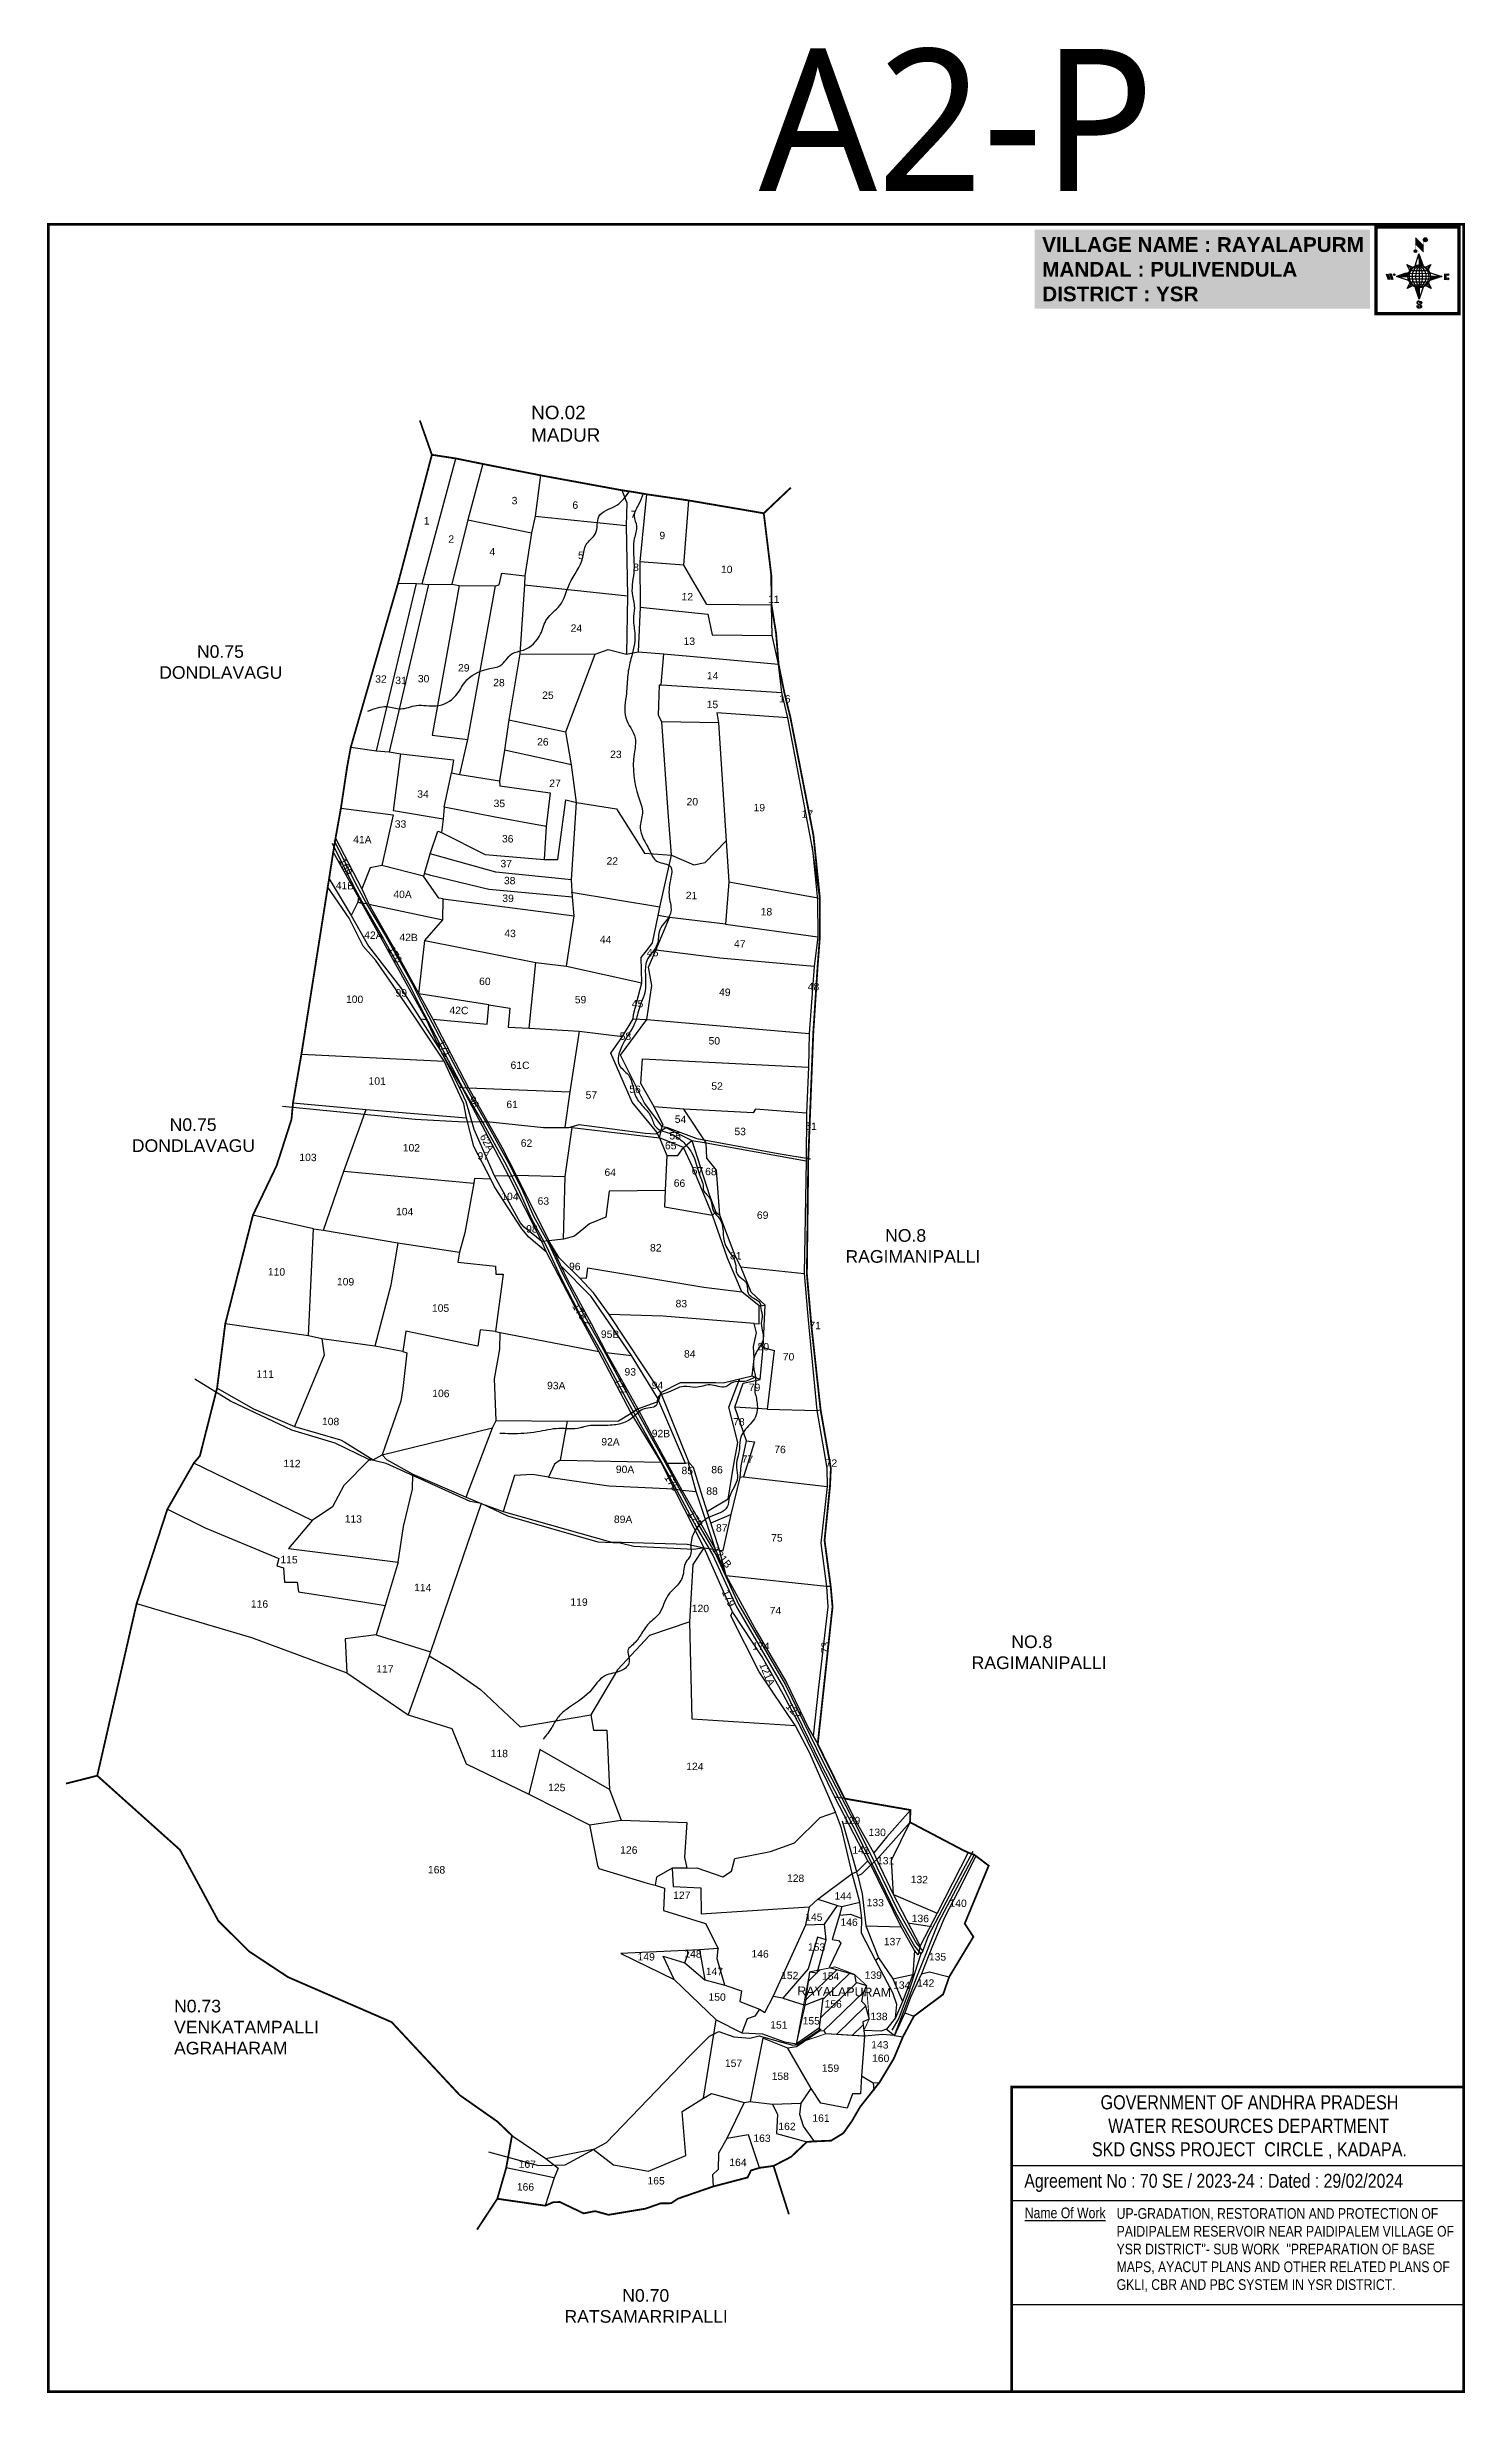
# Model space of a CAD drawing. Header units: millimetres. Extents: x 199216 to 224862, y 1598399 to 1607896.
# Drawn here: x 199216 to 202368, y 1600522 to 1605738 of the extents above; entities outside this region: 1.
import ezdxf
from ezdxf.enums import TextEntityAlignment as Align

# ---------------------------------------------------------------- set-up
doc = ezdxf.new("R2010")
doc.units = ezdxf.units.MM
for name, color, linetype in [('AQUADUCT', 1, 'Continuous'), ('bord', 1, 'Continuous'), ('CADAS', 1, 'Continuous'), ('CHAINAGE', 7, 'Continuous'), ('FRAME 025', 7, 'Continuous'), ('PLOT', 7, 'Continuous'), ('PLOT NO', 7, 'Continuous'), ('ROAD', 1, 'Continuous'), ('STREAM', 4, 'Continuous'), ('TEXT', 1, 'Continuous'), ('text2', 7, 'Continuous'), ('TITLEBLOCK', 7, 'Continuous'), ('VILLAGE BOUNDARY', 5, 'Continuous'), ('VILLAGE BOUNDRY', 5, 'Continuous')]:
    doc.layers.add(name, color=color, linetype=linetype)
doc.layers.get('text2').off()
doc.styles.add('ARIALN', font='ARIALN.TTF')
doc.styles.get("Standard").update_dxf_attribs({"font": 'arial.ttf'})
doc.styles.add('TMS', font='trebuc.ttf')
pattern_1 = [(267.297113149, (-8720374.938, 50637915.138), (10.5367255337, -0.497431438), [])]
pattern_2 = [(357.297113149, (-8720374.938, 50637915.138), (0.497431438, 10.5367255337), [])]

msp = doc.modelspace()

# ---------------------------------------------------------------- texts
at = {"layer": 'CADAS', "color": 2, "style": 'TMS'}
msp.add_text('A2-P', height=315.69, dxfattribs=at).set_placement((200798.4, 1605418))
at = {"layer": 'PLOT NO'}
for s, height, rotation, p in [('3', 16.5, 359.0457, (200255.4, 1604729.6)), ('6', 16.5, 359.0457, (200390.4, 1604719.5)), ('1', 16.5, 359.0457, (200060.1, 1604684.6)), ('7', 16.5, 359.0457, (200519.5, 1604698.8)), ('9', 16.5, 359.0457, (200583.7, 1604651.9)), ('2', 16.5, 359.0457, (200114.7, 1604644.1)), ('4', 16.5, 359.0457, (200206.2, 1604616.1)), ('5', 16.5, 359.0457, (200402.9, 1604607.8)), ('8', 16.5, 359.0457, (200525.3, 1604581.3)), ('10', 16.45, 359.0457, (200727, 1604576.6)), ('12', 16.45, 359.0457, (200639.5, 1604516)), ('11', 16.45, 359.0457, (200831.5, 1604510.4)), ('24', 16.45, 359.0457, (200392.9, 1604446)), ('13', 16.45, 359.0457, (200643.8, 1604417)), ('29', 16.45, 359.0457, (200142.6, 1604357.8)), ('14', 16.45, 359.0457, (200695.7, 1604340.4)), ('32', 16.45, 359.0457, (199958.5, 1604332.9)), ('31', 16.45, 359.0457, (200003.2, 1604329.8)), ('30', 16.45, 359.0457, (200053.3, 1604333.7)), ('28', 16.45, 359.0457, (200220.8, 1604324.9)), ('25', 16.45, 359.0457, (200329.6, 1604296.8)), ('16', 16.45, 359.0457, (200856.1, 1604288.9)), ('15', 16.45, 359.0457, (200695.2, 1604276.4)), ('26', 16.45, 359.0457, (200318.3, 1604193.3)), ('23', 16.45, 359.0457, (200480.7, 1604165.5)), ('27', 16.45, 359.0457, (200345.4, 1604101)), ('34', 16.45, 359.0457, (200052, 1604077.1)), ('35', 16.45, 359.0457, (200221.7, 1604056.4)), ('20', 16.45, 359.0457, (200650.5, 1604060.3)), ('19', 16.45, 359.0457, (200799.4, 1604047.1)), ('17', 16.45, 359.0457, (200906.1, 1604032.7)), ('41A', 16.45, 359.0457, (199917.3, 1603976)), ('33', 16.45, 359.0457, (200002, 1604010.6)), ('36', 16.45, 359.0457, (200240.2, 1603977.8)), ('169', 16.45, 294.6899, (199880.3, 1603915.8)), ('37', 16.45, 359.0457, (200236.9, 1603922.5)), ('22', 16.45, 359.0457, (200472.7, 1603928.5)), ('41B', 16.45, 359.0457, (199878.6, 1603873.7)), ('38', 16.45, 359.0457, (200244.6, 1603884.8)), ('40A', 16.45, 359.0457, (200006.5, 1603854.1)), ('39', 16.45, 359.0457, (200241, 1603845.5)), ('21', 16.45, 359.0457, (200648.8, 1603851.7)), ('43', 16.45, 359.0457, (200245.5, 1603767.4)), ('18', 16.45, 359.0457, (200815.2, 1603815.6)), ('42A', 16.45, 359.0457, (199941.8, 1603763.4)), ('170', 16.45, 299.8253, (199989.8, 1603720.2)), ('42B', 16.45, 359.0457, (200020, 1603758.6)), ('44', 16.45, 359.0457, (200457.9, 1603753.8)), ('46', 16.45, 359.0457, (200562.4, 1603724.6)), ('47', 16.45, 359.0457, (200755.9, 1603744.1)), ('60', 16.45, 359.0457, (200189.4, 1603660.8)), ('100', 16.45, 359.0457, (199900, 1603621)), ('99', 16.45, 359.0457, (200003.7, 1603635.2)), ('59', 16.45, 359.0457, (200402.1, 1603620.2)), ('45', 16.45, 359.0457, (200528.9, 1603611.3)), ('49', 16.45, 359.0457, (200722.7, 1603636.7)), ('48', 16.45, 359.0457, (200919.8, 1603649.1)), ('42C', 16.45, 359.0457, (200131.8, 1603596.2)), ('171', 16.45, 297.8612, (200099.8, 1603512.2)), ('58', 16.45, 359.0457, (200501.8, 1603538.9)), ('50', 16.45, 359.0457, (200699.4, 1603528.6)), ('61C', 16.45, 359.0457, (200267.6, 1603474.3)), ('101', 16.45, 359.0457, (199950.2, 1603439.2)), ('57', 16.45, 359.0457, (200426.1, 1603408.1)), ('56', 16.45, 359.0457, (200523.2, 1603420.9)), ('52', 16.45, 359.0457, (200705.5, 1603428.1)), ('98', 16.45, 297.8612, (200164.8, 1603392.3)), ('61', 16.45, 359.0457, (200250, 1603387.3)), ('54', 16.45, 359.0457, (200624.3, 1603354.4)), ('62A', 16.45, 298.5044, (200194.5, 1603301.8)), ('62', 16.45, 359.0457, (200282, 1603301.2)), ('65', 16.45, 359.0457, (200602.5, 1603295.7)), ('55', 16.45, 359.0457, (200612.4, 1603317.4)), ('53', 16.45, 359.0457, (200756.9, 1603327.1)), ('51', 16.45, 359.0457, (200914.5, 1603338.8)), ('103', 16.45, 359.0457, (199796.4, 1603269.5)), ('102', 16.45, 359.0457, (200026.2, 1603290.9)), ('97', 16.45, 359.0457, (200185.9, 1603272.6)), ('64', 16.45, 359.0457, (200468.1, 1603236.4)), ('66', 16.45, 359.0457, (200622, 1603212.3)), ('67', 16.45, 359.0457, (200661.9, 1603239.7)), ('68', 16.45, 359.0457, (200691.8, 1603238)), ('104', 16.45, 359.0457, (200011.2, 1603148.9)), ('104', 16.45, 359.0457, (200245.1, 1603182.7)), ('63', 16.45, 359.0457, (200319.4, 1603172.5)), ('69', 16.45, 359.0457, (200806.8, 1603141.1)), ('98', 16.45, 359.0457, (200294, 1603110.5)), ('82', 16.45, 359.0457, (200569.3, 1603068.5)), ('81', 16.45, 359.0457, (200747.1, 1603050.8)), ('110', 16.45, 359.0457, (199726.4, 1603015)), ('109', 16.45, 359.0457, (199879.9, 1602993.1)), ('96', 16.45, 359.0457, (200389.3, 1603027)), ('105', 16.45, 359.0457, (200091, 1602934.5)), ('178', 16.45, 302.3819, (200400.1, 1602926.7)), ('83', 16.45, 359.0457, (200626.1, 1602944.4)), ('71', 16.45, 359.0457, (200923.5, 1602895.8)), ('95B', 16.45, 359.0457, (200467.8, 1602876.3)), ('84', 16.45, 359.0457, (200644.8, 1602832.6)), ('80', 16.45, 359.0457, (200808.4, 1602848.7)), ('70', 16.45, 359.0457, (200864.4, 1602826.3)), ('111', 16.45, 359.0457, (199701.2, 1602787.8)), ('93', 16.45, 359.0457, (200512.6, 1602792.7)), ('106', 16.45, 359.0457, (200091.7, 1602744.8)), ('93A', 16.45, 359.0457, (200348.1, 1602762.1)), ('177', 16.45, 293.9035, (200491.4, 1602760.3)), ('94', 16.45, 359.0457, (200572.9, 1602762.8)), ('79', 16.45, 359.0457, (200788.9, 1602758.2)), ('108', 16.45, 359.0457, (199846.6, 1602682.4)), ('78', 16.45, 359.0457, (200754.1, 1602681.6)), ('92A', 16.45, 359.0457, (200468.7, 1602637.1)), ('92B', 16.45, 359.0457, (200580.8, 1602655.6)), ('76', 16.45, 359.0457, (200845.4, 1602620.2)), ('112', 16.45, 359.0457, (199760.7, 1602589)), ('90A', 16.45, 359.0457, (200501, 1602575.8)), ('85', 16.45, 359.0457, (200639.3, 1602573.3)), ('86', 16.45, 359.0457, (200705.5, 1602575.2)), ('77', 16.45, 359.0457, (200773.1, 1602598.6)), ('72', 16.45, 359.0457, (200959.7, 1602590.1)), ('176', 16.45, 303.6796, (200604.7, 1602546.6)), ('88', 16.45, 359.0457, (200694.4, 1602527.7)), ('113', 16.45, 359.0457, (199897.1, 1602465.8)), ('89A', 16.45, 359.0457, (200496.7, 1602464.8)), ('175', 16.45, 303.6796, (200656.9, 1602465.9)), ('87', 16.45, 359.0457, (200715.9, 1602445.6)), ('75', 16.45, 359.0457, (200838.5, 1602423.7)), ('115', 16.45, 359.0457, (199754.3, 1602375.3)), ('121B', 16.45, 308.2085, (200716.5, 1602380.8)), ('114', 16.45, 359.0457, (200051.4, 1602313.2)), ('116', 16.45, 359.0457, (199688.7, 1602276.7)), ('119', 16.45, 359.0457, (200398.8, 1602281)), ('120', 16.45, 359.0457, (200668.5, 1602266.8)), ('179', 16.45, 295.0275, (200731.1, 1602289.5)), ('74', 16.45, 359.0457, (200835.2, 1602261.9)), ('174', 16.45, 359.0457, (200802.9, 1602182.8)), ('73', 16.45, 88.7547, (200945.6, 1602179.6)), ('117', 16.45, 359.0457, (199967.2, 1602132.4)), ('121A', 16.45, 293.0232, (200816.9, 1602120.4)), ('122', 16.45, 313.1267, (200876, 1602039.5)), ('118', 16.45, 359.0457, (200221.6, 1601944.4)), ('124', 16.45, 359.0457, (200656.2, 1601915.5)), ('125', 16.45, 359.0457, (200349.2, 1601868.8)), ('129', 16.45, 359.0457, (201004.7, 1601795.5)), ('130', 16.45, 359.0457, (201061.5, 1601769)), ('168', 16.45, 359.0457, (200082.1, 1601685.9)), ('126', 16.45, 359.0457, (200509.4, 1601729.8)), ('141', 16.45, 359.0457, (201025.4, 1601729.5)), ('131', 16.45, 359.0457, (201080.1, 1601706)), ('127', 16.45, 359.0457, (200627.1, 1601629.1)), ('128', 16.45, 359.0457, (200880.1, 1601667)), ('144', 16.45, 359.0457, (200985.6, 1601627.6)), ('132', 16.45, 359.0457, (201155.1, 1601664.1)), ('145', 16.45, 359.0457, (200920.6, 1601580.5)), ('133', 16.45, 359.0457, (201057.1, 1601612.8)), ('136', 16.45, 359.0457, (201157.3, 1601577.6)), ('140', 16.45, 359.0457, (201241.3, 1601611.5)), ('146', 16.45, 359.0457, (200998.9, 1601569.3)), ('137', 16.45, 359.0457, (201095.3, 1601526.1)), ('149', 16.45, 359.0457, (200548, 1601492.4)), ('148', 16.45, 359.0457, (200652, 1601498.8)), ('146', 16.45, 359.0457, (200801.1, 1601498.9)), ('153', 16.45, 359.0457, (200926.6, 1601514)), ('135', 16.45, 359.0457, (201195.5, 1601492.3)), ('147', 16.45, 359.0457, (200699.7, 1601459.8)), ('152', 16.45, 359.0457, (200867.1, 1601450.9)), ('154', 16.45, 359.0457, (200958, 1601449.4)), ('139', 16.45, 359.0457, (201052.7, 1601451.6)), ('134', 16.45, 359.0457, (201115.9, 1601429.4)), ('142', 16.45, 359.0457, (201169.1, 1601434.1)), ('150', 16.45, 359.0457, (200705.6, 1601402.9)), ('156', 16.45, 359.0457, (200963.7, 1601387.5)), ('151', 16.45, 359.0457, (200842.8, 1601340.9)), ('155', 16.45, 359.0457, (200914.9, 1601350.1)), ('138', 16.45, 359.0457, (201065.3, 1601359.8)), ('143', 16.45, 359.0457, (201067.3, 1601296.8)), ('160', 16.45, 359.0457, (201069.2, 1601266.9)), ('157', 16.45, 359.0457, (200742.1, 1601255.7)), ('158', 16.45, 359.0457, (200846, 1601226.8)), ('159', 16.45, 359.0457, (200957.6, 1601244.7)), ('162', 16.45, 359.0457, (200860.9, 1601115.3)), ('161', 16.45, 359.0457, (200936.6, 1601133.8)), ('163', 16.45, 359.0457, (200805.4, 1601089.1)), ('167', 16.45, 359.0457, (200283.7, 1601031.4)), ('164', 16.45, 359.0457, (200751.9, 1601035.3)), ('166', 16.45, 359.0457, (200279.7, 1600980.8)), ('165', 16.45, 359.0457, (200570.1, 1600994.5))]:
    msp.add_text(s, height=height, rotation=rotation, dxfattribs=at).set_placement(p, align=Align.MIDDLE_CENTER)
at = {"layer": 'PLOT NO', "color": 1}
msp.add_text('RAYALAPURAM ', height=19.743, rotation=359.0457, dxfattribs=at).set_placement((200991.9, 1601414.7), align=Align.MIDDLE_CENTER)
at = {"layer": 'TEXT', "attachment_point": 1}
for s, insert, char_height, width in [('NO.02 \\PMADUR', (200292.4, 1604940.5), 30, 160.217), ('\\pi109.05314;N0.75 \\P\\pi25.11999;DONDLAVAGU', (199440.5, 1604408.1), 28, 317.94), ('\\pi109.05314;N0.75 \\P\\pi25.11999;DONDLAVAGU', (199379.8, 1603356.3), 28, 317.94), ('NO.8 \\P\\pi-88.11418;RAGIMANIPALLI', (201078.9, 1603109.9), 28, 117.16), ('NO.8 \\P\\pi-88.11418;RAGIMANIPALLI', (201359.4, 1602206.7), 28, 117.16), ('N0.73 VENKATAMPALLI AGRAHARAM', (199498.7, 1601396.7), 28, 317.94), ('\\pi109.20593;N0.70 \\P\\pi-19.23881;RATSAMARRIPALLI', (200385.6, 1600753.5), 28, 317.94)]:
    msp.add_mtext(s, dxfattribs=dict(at, insert=insert, char_height=char_height, width=width))
at = {"layer": 'TITLEBLOCK', "extrusion": (0.000201441, 0.004807, 0.999988), "style": 'ARIALN'}
msp.add_text('%%UName Of Work', height=23.7, rotation=359.9999, dxfattribs=at).set_placement((201389.4, 1600892.5, 7733.1))
at = {"layer": 'TITLEBLOCK', "extrusion": (0.000201441, 0.004807, 0.999988), "attachment_point": 1, "text_direction": (1, -1e-06, -0.000201), "style": 'ARIALN'}
for s, insert, char_height, width in [('\\pi41.00691;GOVERNMENT OF ANDHRA PRADESH  \\P\\pi58.05676;WATER RESOURCES DEPARTMENT      \\P\\pi21.84052;SKD GNSS PROJECT  CIRCLE , KADAPA.', (201516.7, 1601184.5, -4.8), 31.342, 739.208), ('Agreement No : 70 SE / 2023-24 : Dated : 29/02/2024', (201388.3, 1601009.7, -5.7), 30.81, 994.501), ('UP-GRADATION, RESTORATION AND PROTECTION OF PAIDIPALEM RESERVOIR NEAR PAIDIPALEM VILLAGE OF YSR DISTRICT"- SUB WORK  "PREPARATION OF BASE MAPS, AYACUT PLANS AND OTHER RELATED PLANS OF GKLI, CBR AND PBC SYSTEM IN YSR DISTRICT.', (201593.5, 1600933.5, -5), 23.6998, 765.001)]:
    msp.add_mtext(s, dxfattribs=dict(at, insert=insert, char_height=char_height, width=width))
at = {"layer": 'VILLAGE BOUNDARY', "insert": (201428.1, 1605315.2), "char_height": 32.904, "width": 712.102, "attachment_point": 1, "bg_fill": 1, "box_fill_scale": 1.5, "bg_fill_color": 9, "bg_fill_transparency": 0}
msp.add_mtext('{\\fArial|b1|i0|c0|p34;\\C1;VILLAGE NAME :\\C5; RAYALAPURM\\C1;\\PMANDAL : \\C5;PULIVENDULA \\P\\C1;DISTRICT : \\C5;YSR}', dxfattribs=at)

# ---------------------------------------------------------------- blocks, each defined once
blk = doc.blocks.new('*X15')
at = {"color": 0, "linetype": 'Continuous'}
for p, q in [((6321.6, 240.5), (6322.3, 241.2)), ((6321.6, 240.3), (6322.3, 241)), ((6321.6, 240.1), (6322.3, 240.8)), ((6321.6, 239.9), (6322.4, 240.7)), ((6321.6, 239.8), (6322.4, 240.6)), ((6321.6, 239.6), (6322.5, 240.5)), ((6321.6, 239.4), (6322.5, 240.3)), ((6321.6, 239.2), (6322.6, 240.2)), ((6321.7, 239.1), (6322.6, 240.1)), ((6321.8, 240.8), (6322.4, 241.4)), ((6321.8, 239), (6322.7, 240)), ((6321.8, 239), (6322.8, 239.9)), ((6321.9, 238.9), (6322.9, 239.8)), ((6322, 238.8), (6323, 239.7)), ((6322.1, 241.3), (6322.4, 241.6)), ((6322.1, 238.7), (6323.1, 239.6)), ((6322.2, 238.6), (6323.1, 239.6)), ((6322.3, 238.5), (6323.2, 239.5)), ((6322.4, 238.5), (6323.3, 239.4)), ((6322.5, 238.4), (6323.4, 239.3)), ((6322.7, 238.4), (6323.6, 239.3)), ((6322.8, 238.3), (6323.7, 239.2)), ((6322.9, 238.3), (6323.8, 239.1)), ((6323.1, 238.2), (6323.9, 239.1)), ((6323.2, 238.2), (6324, 239)), ((6323.3, 238.2), (6324.2, 239)), ((6323.5, 238.1), (6324.3, 238.9)), ((6323.7, 238.1), (6324.4, 238.9)), ((6323.8, 238.1), (6324.6, 238.8)), ((6324.1, 238.2), (6324.7, 238.8)), ((6324.3, 238.3), (6324.9, 238.8)), ((6324.6, 238.3), (6325.1, 238.8)), ((6324.8, 238.4), (6325.2, 238.8)), ((6325.1, 238.5), (6325.4, 238.8)), ((6325.4, 238.6), (6325.6, 238.8))]:
    blk.add_line(p, q, dxfattribs=at)
blk = doc.blocks.new('*X14')
at = {"color": 0, "linetype": 'Continuous'}
for p, q in [((6324.4, 240.3), (6324.5, 240.4)), ((6324.6, 240.3), (6324.8, 240.5)), ((6324.7, 240.2), (6325, 240.5)), ((6324.8, 240.2), (6325.2, 240.6)), ((6325, 240.1), (6325.5, 240.6)), ((6325.1, 240.1), (6325.6, 240.6)), ((6325.2, 240), (6325.8, 240.6)), ((6325.3, 240), (6326, 240.6)), ((6325.4, 239.9), (6326.1, 240.6)), ((6325.5, 239.8), (6326.2, 240.5)), ((6325.6, 239.8), (6326.3, 240.5)), ((6325.7, 239.7), (6326.5, 240.4)), ((6325.9, 239.6), (6326.6, 240.3)), ((6326, 239.5), (6326.7, 240.3)), ((6326, 239.4), (6326.8, 240.2)), ((6326.1, 239.3), (6327, 240.2)), ((6326.2, 239.3), (6327.1, 240.1)), ((6326.3, 239.2), (6327.1, 240)), ((6326.4, 239.1), (6327.2, 239.9)), ((6326.5, 239), (6327.3, 239.8)), ((6326.5, 238.9), (6327.4, 239.7)), ((6326.6, 238.8), (6327.5, 239.6)), ((6326.7, 238.7), (6327.5, 239.5)), ((6326.8, 238.6), (6327.6, 239.4)), ((6326.8, 238.5), (6327.7, 239.3)), ((6326.8, 236.5), (6327.4, 237)), ((6326.9, 238.3), (6327.8, 239.2)), ((6326.9, 238.2), (6327.9, 239.1)), ((6326.9, 236.8), (6327.6, 237.4)), ((6327, 238.1), (6327.8, 239)), ((6327, 237.9), (6327.8, 238.8)), ((6327, 237.8), (6327.8, 238.6)), ((6327, 237.6), (6327.8, 238.4)), ((6327, 237.4), (6327.8, 238.2)), ((6327, 237.3), (6327.8, 238)), ((6327, 237.1), (6327.8, 237.9))]:
    blk.add_line(p, q, dxfattribs=at)
blk = doc.blocks.new('H')
at = {"layer": 'bord', "extrusion": (0.000427885, 0.004792, 0.999988)}
h = blk.add_hatch(dxfattribs=at)
h.set_pattern_fill('LINE', color=8, scale=84.387686, angle=-2.7029, style=0)
h.set_pattern_definition(pattern_2)
h.paths.add_polyline_path([(-492, 786, -0.090992), (-448, 775), (-486, 912)])
h = blk.add_hatch(dxfattribs=at)
h.set_pattern_fill('LINE', color=8, scale=84.387686, angle=-92.7029, style=0)
h.set_pattern_definition(pattern_1)
h.paths.add_polyline_path([(-625, 665, -0.090992), (-615, 710), (-751, 671)])
h = blk.add_hatch(dxfattribs=at)
h.set_pattern_fill('LINE', color=8, scale=84.387686, angle=-2.7029, style=0)
h.set_pattern_definition(pattern_2)
h.paths.add_polyline_path([(-504, 533, -0.090992), (-549, 543), (-510, 406)])
h = blk.add_hatch(dxfattribs=at)
h.set_pattern_fill('LINE', color=8, scale=84.387686, angle=-92.7029, style=0)
h.set_pattern_definition(pattern_1)
h.paths.add_polyline_path([(-246, 647), (-372, 653, -0.090992), (-382, 609)])
for p, q in [((-516, 1087, -1217), (-432, 994, -1217)), ((-627, 794, -1216), (-567, 760, -1216)), ((-627, 794, -1216), (-584, 747, -1215)), ((-599, 731, -1215), (-627, 794, -1216)), ((-538, 774, -1216), (-487, 906, -1216)), ((-519, 1020, -1217), (-435, 927, -1216)), ((-487, 906, -1216), (-493, 780, -1216)), ((-487, 906, -1216), (-448, 769, -1216)), ((-865, 701, -1215), (-847, 638, -1215)), ((-847, 700, -1215), (-829, 637, -1215)), ((-829, 699, -1215), (-811, 636, -1215)), ((-829, 699, -1215), (-811, 698, -1215)), ((-811, 698, -1215), (-794, 635, -1215)), ((-752, 665, -1215), (-615, 704, -1215)), ((-752, 665, -1215), (-625, 659, -1215)), ((-619, 614, -1215), (-752, 665, -1215)), ((-639, 526, -1214), (-606, 585, -1215)), ((-639, 526, -1214), (-593, 568, -1215)), ((-577, 553, -1215), (-639, 526, -1214)), ((-511, 400, -1214), (-549, 537, -1214)), ((-460, 533, -1215), (-511, 400, -1214)), ((-505, 527, -1214), (-511, 400, -1214)), ((-371, 513, -1214), (-431, 546, -1215)), ((-421, 753, -1216), (-359, 781, -1216)), ((-371, 513, -1214), (-414, 560, -1215)), ((-359, 781, -1216), (-405, 739, -1216)), ((-399, 576, -1215), (-371, 513, -1214)), ((-359, 781, -1216), (-392, 721, -1215)), ((-246, 641, -1215), (-383, 603, -1215)), ((-379, 693, -1215), (-246, 641, -1215)), ((-373, 647, -1215), (-246, 641, -1215)), ((-213, 669, -1215), (-217, 601, -1215)), ((-197, 600, -1215), (-194, 668, -1215))]:
    blk.add_line(p, q, dxfattribs=at)
at = {"layer": 'bord', "color": 8, "linetype": 'ByBlock', "extrusion": (0.000427885, 0.004792, 0.999988)}
for p, q in [((-373, 647, -1215), (-625, 659, -1215)), ((-378, 616, -1215), (-623, 628, -1215)), ((-375, 679, -1215), (-620, 691, -1215)), ((-392, 585, -1215), (-611, 595, -1215)), ((-386, 711, -1215), (-605, 722, -1215)), ((-420, 555, -1215), (-587, 562, -1215)), ((-411, 744, -1216), (-578, 752, -1216)), ((-493, 780, -1216), (-505, 527, -1214))]:
    blk.add_line(p, q, dxfattribs=at)
at = {"layer": 'bord', "extrusion": (0.000427885, 0.004792, 0.999988), "elevation": -1212}
for points, const_width in [([(-522, 960), (-516, 1093)], 1.61), ([(-434, 933), (-428, 1066)], 1.61), ([(-870, 707), (-846, 706)], 0.642), ([(-829, 643), (-855, 644)], 0.642), ([(-829, 643), (-821, 678)], 0.642), ([(-811, 642), (-784, 641)], 0.642), ([(-793, 641), (-782, 694)], 0.642), ([(-177, 605), (-226, 607)], 0.706), ([(-223, 676), (-174, 673)], 0.706), ([(-195, 645), (-185, 644)], 0.706)]:
    blk.add_lwpolyline(points, dxfattribs=dict(at, const_width=const_width))
for points, const_width in [([(-414, 1073, 1), (-398, 1058, 1)], 22.3), ([(-530, 950, 1), (-520, 939, 1)], 14.8), ([(-776, 697, 1), (-769, 690, 1)], 8.9), ([(-180, 618, 1), (-173, 611, 1)], 9.79), ([(-178, 667, 1), (-171, 660, 1)], 9.79), ([(-525, 322, 1), (-533, 329, 1)], 11.1), ([(-490, 362, 1), (-498, 369, 1)], 11.1)]:
    blk.add_lwpolyline(points, format="xyb", close=True, dxfattribs=dict(at, const_width=const_width))
for points in [[(-537, 317), (-531, 310), (-520, 307), (-505, 307), (-494, 310), (-486, 318), (-487, 326), (-491, 333), (-494, 336), (-503, 341), (-522, 347), (-530, 352), (-534, 355), (-537, 363), (-537, 373), (-530, 381), (-520, 384), (-504, 384), (-493, 380), (-487, 373)], [(-522, 348), (-526, 354), (-528, 361), (-528, 371), (-526, 375), (-521, 381), (-515, 384)], [(-505, 307), (-499, 312), (-497, 319), (-497, 327), (-501, 335), (-509, 343)]]:
    blk.add_lwpolyline(points, dxfattribs=at)
at = {"layer": 'bord', "extrusion": (0.000427885, 0.004792, 0.999988)}
for centre, radius in [((-406, 1065, -1212), 22.3), ((-525, 944, -1212), 14.8), ((-773, 694, -1212), 8.9), ((-498, 659, -1212), 127), ((-177, 615, -1212), 9.79), ((-174, 663, -1212), 9.79), ((-529, 325, -1212), 11.1), ((-494, 365, -1212), 11.1)]:
    blk.add_circle(centre, radius, dxfattribs=at)
at = {"layer": 'bord', "color": 8, "linetype": 'ByBlock', "extrusion": (0.000427885, 0.004792, 0.999988)}
for centre, radius, start, end in [((-482, 658, -1212), 128, 94.9254, 259.6691), ((-437, 656, -1212), 141, 113.2864, 241.308), ((-316, 651, -1212), 222, 142.5892, 212.0053), ((-560, 662, -1212), 141, 293.2864, 61.308), ((-681, 668, -1212), 222, 322.5892, 32.0053), ((-515, 660, -1212), 128, 274.9254, 79.6691)]:
    blk.add_arc(centre, radius, start, end, dxfattribs=at)
at = {"layer": 'bord', "extrusion": (0.000427885, 0.004792, 0.999988)}
for points in [[(-516, 1093, -1212), (-431, 1000, -1212), (-519, 1026, -1212), (-434, 933, -1212)], [(-864, 707, -1212), (-846, 706, -1212), (-846, 644, -1212), (-829, 643, -1212)], [(-829, 705, -1212), (-811, 704, -1212), (-811, 642, -1212), (-793, 641, -1212)], [(-193, 674, -1212), (-197, 606, -1212), (-213, 675, -1212), (-216, 607, -1212)]]:
    blk.add_solid(points, dxfattribs=at)
at = {"layer": 'bord', "extrusion": (0.000427885, 0.004792, 0.999988), "xscale": 7.977342409717546, "yscale": 7.977342409717546, "zscale": 7.977342409717546, "rotation": 138.0840426661453}
for name, p in [('*X14', (38301, -31929, -1212)), ('*X15', (38314, -31951, -1212))]:
    blk.add_blockref(name, p, dxfattribs=at)
blk = doc.blocks.new('ao')
at = {"layer": 'CHAINAGE', "color": 2, "linetype": 'Continuous', "lineweight": -2}
for points in [[(-594, 420), (-594, 210), (-297, 210), (-297, 420), (-594, 420)], [(-297, 420), (-297, 210), (0, 210), (0, 420), (-297, 420)], [(0, 420), (0, 210), (297, 210), (297, 420), (0, 420)], [(297, 420), (297, 210), (594, 210), (594, 420), (297, 420)], [(-594, 210), (-594, 0), (-297, 0), (-297, 210), (-594, 210)], [(-297, 210), (-297, 0), (0, 0), (0, 210), (-297, 210)], [(0, 210), (0, 0), (297, 0), (297, 210), (0, 210)], [(297, 210), (297, 0), (594, 0), (594, 210), (297, 210)], [(-594, 0), (-594, -210), (-297, -210), (-297, 0), (-594, 0)], [(-297, 0), (-297, -210), (0, -210), (0, 0), (-297, 0)], [(0, 0), (0, -210), (297, -210), (297, 0), (0, 0)], [(297, 0), (297, -210), (594, -210), (594, 0), (297, 0)], [(-594, -210), (-594, -420), (-297, -420), (-297, -210), (-594, -210)], [(-297, -210), (-297, -420), (0, -420), (0, -210), (-297, -210)], [(0, -210), (0, -420), (297, -420), (297, -210), (0, -210)], [(297, -210), (297, -420), (594, -420), (594, -210), (297, -210)]]:
    blk.add_lwpolyline(points, dxfattribs=at)

# ---------------------------------------------------------------- hatches: boundary and pattern name
at = {"layer": 'PLOT'}
h = msp.add_hatch(dxfattribs=at)
h.set_pattern_fill('ANSI31', color=11, scale=205.651495, angle=-0.9543)
h.set_pattern_definition([(44.0457, (192594.081, 1598081.22), (-17.87193, 18.47742), [])])
h.paths.add_polyline_path([(201026.4, 1601393.5), (201030.5, 1601411.1), (201037.5, 1601428.7), (201013.7, 1601436), (201010.6, 1601453.3), (200956.5, 1601467.7), (200929.6, 1601462.5), (200927.9, 1601456.5), (200911.4, 1601459), (200901, 1601385.1), (200941.6, 1601400.2), (200933.3, 1601334.2), (200933.5, 1601326.8), (200943.6, 1601327.6), (200947.5, 1601321.3), (201033, 1601315.9), (201031.6, 1601328.4), (201029.4, 1601347.4), (201043.6, 1601353.7), (201034.8, 1601385.8)])
h.paths.add_polyline_path([(200940.1, 1601375.2), (200986.9, 1601374.4), (200987.3, 1601399.6), (200940.6, 1601400.4)], flags=24)
h.paths.add_polyline_path([(200934.4, 1601437.1), (200981.1, 1601436.3), (200981.5, 1601461.5), (200934.8, 1601462.3)], flags=24)

# ---------------------------------------------------------------- linework, layer by layer
at = {"layer": 'FRAME 025', "lineweight": -3}
for points in [[(201360, 1601028.4), (202364.9, 1601028.4)], [(201359.6, 1600950.8), (202364.5, 1600950.8)], [(201359.3, 1600719.4), (202364.2, 1600719.4)]]:
    msp.add_lwpolyline(points, dxfattribs=at)
at = {"layer": 'PLOT'}
for points in [[(200050.1, 1604544.3), (200124.6, 1604823.3)], [(200185, 1604811), (200151.9, 1604687), (200116, 1604544)], [(200312.8, 1604785.8), (200301, 1604694.7), (200293.2, 1604658), (200278.1, 1604562.3)], [(200493.7, 1604752.6), (200505.2, 1604724.7), (200503.6, 1604674.3), (200506.3, 1604518)], [(200548.7, 1604743.6), (200533.6, 1604593.1), (200534.8, 1604492.6), (200530.5, 1604393.4)], [(200826.7, 1604497), (200682.4, 1604498.6), (200631.4, 1604585.9), (200642.5, 1604729.9)], [(200151.9, 1604687), (200293.2, 1604658)], [(200301, 1604694.7), (200503.6, 1604674.3)], [(199996.5, 1604545.9), (200037.7, 1604545.3), (200050.1, 1604544.3), (200064.1, 1604542.9), (200116, 1604544), (200132.7, 1604540.6), (200213.4, 1604540.4), (200221.6, 1604542.2), (200227.1, 1604568.6), (200278.1, 1604562.3), (200277.7, 1604542.1), (200506.3, 1604518), (200504.1, 1604387.9), (200530.5, 1604393.4), (200586.9, 1604388.9), (200842.1, 1604365.9)], [(200631.4, 1604585.9), (200533.6, 1604593.1)], [(199948.3, 1604173.5), (200037.7, 1604545.3)], [(200064.1, 1604542.9), (199976.8, 1604171.4)], [(200132.7, 1604540.6), (200072.6, 1604208.3), (200151.4, 1604198.3)], [(200134.1, 1604121), (200151.4, 1604198.3), (200213.4, 1604540.4)], [(200277.7, 1604542.1), (200266.9, 1604388.6), (200243, 1604242.2), (200233, 1604175), (200221.8, 1604106.4)], [(200534.8, 1604492.6), (200685.3, 1604477.1), (200694.9, 1604431.3), (200828.2, 1604429.4)], [(200842.1, 1604365.9), (200842.1, 1604365.9), (200828.2, 1604429.4), (200826.7, 1604497)], [(199891.5, 1604181.7), (199948.3, 1604173.5), (199976.8, 1604171.4), (200002.8, 1604166.3), (200120, 1604153.2), (200115.2, 1604124.1), (200134.1, 1604121), (200221.8, 1604106.4), (200222.8, 1604095.3), (200334.5, 1604079.6), (200325.8, 1604005), (200321.4, 1603931.6), (200351.6, 1603931.5), (200369.3, 1604064.6), (200393, 1604058.2), (200481.7, 1604044.1), (200544, 1603945.7), (200604.4, 1603941.5), (200654.2, 1603920), (200679, 1603925.2), (200725.9, 1603972.9), (200731.7, 1603881.7), (200934, 1603845.8), (200917, 1603960.7), (200863.1, 1604246.7), (200849.3, 1604302.8), (200842.1, 1604365.9)], [(200096.6, 1603844.2), (200387.7, 1603806.8), (200384.4, 1603847.7), (200381.9, 1603886.5), (200393, 1604058.2), (200382, 1604142.3), (200369.3, 1604215.5), (200434.8, 1604388.4), (200463.8, 1604398.5), (200504.1, 1604387.9)], [(200266.9, 1604388.6), (200434.8, 1604388.4)], [(200577.4, 1603313.1), (200572, 1603325.5), (200516.6, 1603392.5), (200469.3, 1603501.3), (200495.7, 1603538.3), (200519.3, 1603577.6), (200520.1, 1603587.2), (200538.4, 1603657.4), (200537.1, 1603713.9), (200551.9, 1603732.4), (200561.8, 1603746.4), (200574.5, 1603807.2), (200578.4, 1603825.6), (200604.4, 1603941.5), (200596.8, 1604036.9), (200583, 1604238.1), (200575.4, 1604251.6), (200577.2, 1604319.7), (200581.1, 1604320.3), (200586.9, 1604388.9)], [(200581.1, 1604320.3), (200849.3, 1604302.8)], [(200863.1, 1604246.7), (200704.9, 1604257.5), (200708.5, 1604235.7), (200583, 1604238.1)], [(200243, 1604242.2), (200369.3, 1604215.5)], [(200708.5, 1604235.7), (200725.9, 1603972.9)], [(200096.7, 1604021.2), (199986.7, 1604040.2), (200002.8, 1604166.3)], [(200382, 1604142.3), (200233, 1604175)], [(200325.8, 1604005), (200212.7, 1604025.8), (200099.1, 1604048.1), (200115.2, 1604124.1)], [(199869.6, 1604046.1), (199985.3, 1604030.8), (199960.3, 1603918.6)], [(200099.1, 1604048.1), (200096.7, 1604021.2), (200092.8, 1603991.9)], [(200055.6, 1603900.6), (200068.1, 1603944), (200085, 1603994.6), (200092.8, 1603991.9), (200190.3, 1603943.1), (200321.4, 1603931.6)], [(201144.4, 1601506.1), (201114.3, 1601558.8), (201047.6, 1601696.4), (201040.6, 1601705.4), (200967.5, 1601847.4), (200891, 1602003.7), (200853.3, 1602074.8), (200806, 1602158.9), (200739.8, 1602259), (200676.9, 1602401.3), (200610.2, 1602532.6), (200581.3, 1602591.9), (200514.3, 1602700.8), (200442.4, 1602837.9), (200408.1, 1602902.5), (200326.3, 1603058.4), (200316, 1603082.2), (200243, 1603228), (200139, 1603425), (200093.6, 1603501.7), (200060.1, 1603575.1), (199916.2, 1603834.8), (199852.5, 1603948.5)], [(199857.6, 1603979.4), (199915.7, 1603866.2), (199931.6, 1603832.2), (199985.4, 1603737.3), (200042.6, 1603633.2), (200073.8, 1603576.8), (200153, 1603424), (200226.8, 1603292.1), (200258.8, 1603230.2), (200331.9, 1603084.1), (200373.9, 1602995.8), (200425.4, 1602900.3), (200459.4, 1602836), (200529.4, 1602710.7), (200567, 1602639.3), (200594.5, 1602589.3), (200627.4, 1602529.8), (200686.2, 1602425.3), (200701.7, 1602397.4), (200725.6, 1602339.5), (200792.3, 1602217.3), (200859.8, 1602102.4), (200908.6, 1602000.6), (200929.2, 1601965.1)], [(200381.9, 1603886.5), (200213.8, 1603903.2), (200068.1, 1603944)], [(200917, 1603960.7), (200928.7, 1603842.3), (200929.8, 1603759.8), (200921.3, 1603693.6), (200910, 1603545.2), (200908.9, 1603470.1)], [(199843.3, 1603889), (199892.5, 1603807.3), (199930.8, 1603739.3), (200002, 1603647.5), (200093.6, 1603501.7)], [(200073.8, 1603576.8), (200194.2, 1603565.6), (200198.6, 1603608.4), (200042.6, 1603633.2), (200056.2, 1603751.9), (200095.8, 1603797.5), (200096.6, 1603844.2), (200086.8, 1603845.9), (200053, 1603894.4), (199960.3, 1603918.6), (199934.3, 1603913.1), (199915.7, 1603866.2)], [(200384.4, 1603847.7), (200198.5, 1603865.2), (200069.7, 1603896.1), (200055.6, 1603900.6), (200053, 1603894.4)], [(200731.7, 1603881.7), (200724.3, 1603788.3), (200599.9, 1603803.1)], [(200326.3, 1603058.4), (200286.9, 1603092.4), (200271.6, 1603111), (200211.2, 1603204.2), (200202.7, 1603221), (200165.1, 1603293.8), (200148.7, 1603357.1), (200143, 1603388.7), (200098.8, 1603483.1), (200032.5, 1603583.3), (199984.4, 1603653.8), (199947.1, 1603707), (199919, 1603738.8), (199887.7, 1603801), (199840.3, 1603870.5)], [(199908.6, 1603849.8), (199907.4, 1603837.1), (199892.5, 1603807.3)], [(199931.6, 1603832.2), (199916.2, 1603834.8), (199907.4, 1603837.1), (199916.2, 1603834.8)], [(199931.6, 1603832.2), (200095.8, 1603797.5)], [(200578.4, 1603825.6), (200381.6, 1603858.4)], [(200370.7, 1603694.3), (200387.7, 1603806.8)], [(200583.2, 1603337.8), (200544.1, 1603390.1), (200491.1, 1603496.7), (200549.6, 1603576.1), (200560.3, 1603651.8), (200552.9, 1603692.6), (200569.6, 1603729.8), (200599.9, 1603803.1), (200574.5, 1603807.2)], [(200724.3, 1603788.3), (200929.8, 1603759.8)], [(200056.2, 1603751.9), (200302.8, 1603702.4), (200370.7, 1603694.3), (200538.4, 1603657.4)], [(200921.3, 1603693.6), (200711.6, 1603712.4), (200569.6, 1603729.8)], [(200288.1, 1603557.1), (200302.8, 1603702.4)], [(200060.1, 1603575.1), (200045.4, 1603576.4)], [(200198.6, 1603608.4), (200245, 1603601.3), (200241.6, 1603559.3), (200288.1, 1603557.1), (200398.9, 1603550.4), (200495.7, 1603538.3)], [(200519.3, 1603577.6), (200549.6, 1603576.1), (200910, 1603545.2)], [(200398.9, 1603550.4), (200378, 1603415)], [(199781.7, 1603498.6), (200098.8, 1603483.1)], [(200243, 1603228), (200210.7, 1603228.6), (200165.7, 1603331.8), (200148.1, 1603393), (200133, 1603424.6), (200093.6, 1603501.7)], [(200710.8, 1602396.2), (200719, 1602395.7), (200736.9, 1602475.5), (200756.8, 1602557.6), (200758.7, 1602584), (200770.8, 1602639.2), (200745, 1602714.4), (200763.8, 1602767.7), (200801.3, 1602775.9), (200807.8, 1602846.8), (200812.6, 1602940.9), (200781.3, 1602970.1), (200758.1, 1603026.1), (200745.6, 1603050.9), (200711.8, 1603141.3), (200704, 1603241.1), (200682.8, 1603267.8), (200681.4, 1603301.6), (200631.5, 1603376.9), (200565.4, 1603381.9), (200536.1, 1603433.8), (200540, 1603488.5), (200908.9, 1603470.1), (200904, 1603367.9), (200903.4, 1603261.5), (200899.2, 1603011.4), (200906.2, 1602924.6), (200909.8, 1602891.7), (200927.3, 1602706.8), (200949.8, 1602578.5), (200949.9, 1602538), (200936.4, 1602411.5), (200948.7, 1602315.7), (200951.8, 1602270.4), (200931.1, 1602091.5), (200918.9, 1601983)], [(200139, 1603425), (200133, 1603424.6)], [(200139, 1603425), (200153, 1603424)], [(200153, 1603424), (200378, 1603415), (200367.3, 1603337), (200383.6, 1603335.8), (200577.4, 1603313.1), (200583.2, 1603337.8), (200588.7, 1603337.2), (200649.1, 1603307), (200681.4, 1603301.6), (200903.4, 1603261.5)], [(199763, 1603390.7), (199925.8, 1603375.8), (200148.7, 1603357.1)], [(199831, 1603108), (199876.2, 1603239.1), (199925.8, 1603375.8)], [(200583.2, 1603337.8), (200585.6, 1603341.4), (200565.4, 1603381.9)], [(200904, 1603367.9), (200790.9, 1603376.4), (200786, 1603368.4), (200631.5, 1603376.9)], [(200364.3, 1603088), (200367.6, 1603226.9), (200383.6, 1603335.8)], [(200631, 1603291.5), (200577.4, 1603313.1), (200593.8, 1603273.9), (200618.2, 1603273.5), (200631, 1603291.5)], [(200799.3, 1602939.2), (200760.6, 1602970.6), (200728.7, 1603045.5), (200695.5, 1603140.9), (200650.6, 1603248.3), (200631, 1603291.5), (200649.1, 1603307)], [(200649.1, 1603307), (200688.8, 1603184.6), (200703, 1603147.8), (200711.8, 1603141.3)], [(200593.8, 1603273.9), (200589.8, 1603195.9), (200588.9, 1603159.4), (200695.5, 1603140.9)], [(199876.2, 1603239.1), (200165.1, 1603212.2)], [(200202.7, 1603221), (200166.1, 1603222.4), (200165.1, 1603212.2), (200144.8, 1603101.7), (200132.8, 1603059), (200129.2, 1603036.7), (200213.1, 1603027.7), (200214, 1603010.2), (200230, 1603010), (200213.4, 1602882.1), (200223.8, 1602880), (200442.4, 1602837.9)], [(200316, 1603082.2), (200277, 1603114), (200267.8, 1603124.6), (200210.7, 1603228.6)], [(200243, 1603228), (200258.8, 1603230.2)], [(200258.8, 1603230.2), (200367.6, 1603226.9)], [(200589.8, 1603195.9), (200465.7, 1603194.6), (200458.5, 1603136.5), (200421.7, 1603121.9), (200388.8, 1603094.4), (200364.3, 1603088), (200331.9, 1603084.1)], [(200703, 1603147.8), (200695.5, 1603140.9)], [(199797.5, 1602872.6), (199808.5, 1603110.6), (199674, 1603141)], [(199808.5, 1603110.6), (199831, 1603108), (199996, 1603079.4), (200132.8, 1603059)], [(199996, 1603079.4), (199980.7, 1602985.7), (199944.6, 1602849.6)], [(200331.9, 1603084.1), (200316, 1603082.2)], [(200701.7, 1602397.4), (200710.8, 1602396.2), (200669.9, 1602524.8), (200653.1, 1602580.4), (200643.7, 1602590.8), (200580.7, 1602746.6), (200465.9, 1602919.9), (200431.2, 1602968), (200400, 1603002), (200354.5, 1603046.4), (200331.9, 1603084.1)], [(200576.1, 1602727.8), (200573.1, 1602735), (200515.4, 1602828.7), (200425.4, 1602960.3), (200357, 1603029.7)], [(200400, 1603002), (200415.1, 1603000.8), (200418.3, 1603023.9), (200676.4, 1602980.8), (200760.6, 1602970.6)], [(200758.1, 1603026.1), (200899.2, 1603011.4)], [(200783.4, 1602783.6), (200788.3, 1602821.8), (200786.7, 1602848.8), (200793.3, 1602879.2), (200787.7, 1602900.2), (200799.4, 1602899.3), (200799.3, 1602939.2), (200812.6, 1602940.9)], [(200213.4, 1602882.1), (200178.7, 1602886.2), (200174, 1602849.9), (200013.7, 1602883.4), (200006.8, 1602838.2), (199944.6, 1602849.6), (199826.9, 1602866), (199797.5, 1602872.6), (199612.5, 1602899.6)], [(200425.4, 1602900.3), (200408.1, 1602902.5)], [(200787.7, 1602900.2), (200585.1, 1602916.4), (200465.9, 1602919.9)], [(199826.9, 1602866), (199832.1, 1602829.6), (199766.3, 1602671.2)], [(200006.8, 1602838.2), (200015.7, 1602834.8), (200006.9, 1602755.6), (200002.6, 1602727.7), (199961.1, 1602608.4)], [(200214.4, 1602684.2), (200210.7, 1602777.3), (200222.8, 1602842.9), (200223.8, 1602880)], [(200459.4, 1602836), (200515.4, 1602828.7)], [(200807.8, 1602846.8), (200832.2, 1602840.4), (200817.1, 1602709.9), (200927.3, 1602706.8), (200935.6, 1602708.2)], [(200580.7, 1602746.6), (200624.2, 1602769.1), (200703, 1602768.8), (200719.1, 1602768.4), (200783.4, 1602783.6), (200801.3, 1602775.9)], [(199594.3, 1602756.5), (199675.2, 1602710.6), (199766.3, 1602671.2), (199868.6, 1602641.3), (199878.4, 1602636.4), (199941.4, 1602597.3), (199961.1, 1602608.4), (200206.7, 1602668.5), (200214.4, 1602684.2), (200372.1, 1602683.4), (200486.6, 1602683.7), (200514.3, 1602700.8), (200529.4, 1602710.7), (200576.1, 1602727.8), (200580.7, 1602746.6)], [(200730.3, 1602509.4), (200741.9, 1602583.3), (200751.9, 1602635.8), (200732, 1602714.1), (200755.3, 1602776.8)], [(200372.1, 1602683.4), (200357, 1602596.1), (200344.4, 1602587.7), (200331.2, 1602558.4), (200295.1, 1602564.5), (200255.6, 1602562.1), (200230.2, 1602482)], [(200529.4, 1602710.7), (200514.3, 1602700.8)], [(200635, 1602589), (200576.1, 1602727.8)], [(200817.1, 1602709.9), (200745, 1602714.4)], [(200148, 1602514.4), (200206.7, 1602668.5)], [(200770.8, 1602639.2), (200788.7, 1602637), (200764.5, 1602559.1), (200756.8, 1602557.6)], [(199806, 1602462.4), (199542.5, 1602589.7)], [(199941.4, 1602597.3), (199941.4, 1602597.3), (199931.2, 1602595.9), (199876.2, 1602539.7), (199850.9, 1602492.4), (199806, 1602462.4), (199753, 1602399.8), (199996.5, 1602369.4), (200008.6, 1602448.9), (200028.5, 1602531.9), (200029.1, 1602565.5)], [(199961.1, 1602608.4), (199970.8, 1602598.1), (200029.1, 1602565.5), (200148, 1602514.4), (200180.9, 1602500.3), (200230.2, 1602482), (200468.4, 1602414.8), (200639.3, 1602409.4), (200676.9, 1602401.3)], [(200357, 1602596.1), (200581.3, 1602591.9)], [(200643.7, 1602590.8), (200635, 1602589), (200594.5, 1602589.3)], [(200701.7, 1602397.4), (200659.3, 1602526.9), (200642.7, 1602586.9), (200643.7, 1602590.8)], [(200331.2, 1602558.4), (200464.6, 1602539), (200610.2, 1602532.6)], [(200610.2, 1602532.6), (200627.4, 1602529.8)], [(200627.4, 1602529.8), (200659.3, 1602526.9)], [(200764.5, 1602559.1), (200949.9, 1602538)], [(199483.8, 1602487.2), (199568.1, 1602445.7), (199731.2, 1602377.6), (199727.4, 1602361.8), (199742, 1602357.1), (199744.3, 1602324.8), (199772, 1602325), (199775, 1602303.7), (199918.6, 1602281.4), (199968.2, 1602273)], [(200180.9, 1602500.3), (200068.7, 1602170.5)], [(200730.3, 1602509.4), (200683.9, 1602482)], [(200736.9, 1602475.5), (200692, 1602456.3)], [(199996.5, 1602369.4), (199968.2, 1602273), (199947.8, 1602208.2), (199878.9, 1602198.9), (199882.5, 1602123.7)], [(200879.5, 1602006), (200650.2, 1602020.6), (200644.8, 1602237.3), (200652.2, 1602364.2), (200676.9, 1602401.3)], [(200676.9, 1602401.3), (200701.7, 1602397.4)], [(200725.6, 1602339.5), (200710.8, 1602396.2)], [(200958.1, 1602315.5), (200948.7, 1602315.7), (200725.6, 1602339.5)], [(199415.5, 1602277.6), (199670.8, 1602202.5), (199882.5, 1602123.7), (200018.7, 1602029.9), (200116, 1601999.9), (200147.8, 1601921.3), (200287, 1601853.7), (200422.3, 1601785.9), (200439.5, 1601695.1), (200443, 1601688.5), (200550.1, 1601655.7), (200567.8, 1601651.9), (200589, 1601644.9), (200586.2, 1601595.6), (200679.6, 1601566.7), (200708.1, 1601510.9), (200666.4, 1601507.5), (200491.7, 1601499.8), (200610, 1601442), (200585.5, 1601493.7), (200633.5, 1601478.7), (200643, 1601504.4)], [(200644.8, 1602237.3), (200555.5, 1602206.8), (200484, 1602130.6), (200424.9, 1602030.3)], [(200610, 1601442), (200703.5, 1601352.5), (200760.4, 1601323.6), (200806.6, 1601320.8), (200855.4, 1601303.2), (200881.7, 1601299), (200901, 1601385.1), (200911.4, 1601459), (200927.9, 1601456.5), (200948, 1601530.1), (200944.1, 1601564.8), (200973.1, 1601606), (200982.6, 1601604.1), (201022.9, 1601613.9), (201005.5, 1601677.8), (200982.1, 1601778.2), (200969, 1601813.5), (200911.7, 1601945.1), (200879.5, 1602006), (200799, 1602125.6), (200736, 1602250.4), (200739.8, 1602259)], [(199947.8, 1602208.2), (200068.7, 1602170.5), (200065.5, 1602161.3), (200018.7, 1602029.9)], [(200065.5, 1602161.3), (200113.4, 1602132.9), (200180, 1602086.4), (200268.1, 1602003.2), (200424.9, 1602030.3), (200430.7, 1601996.2), (200460.5, 1601996.2), (200466.6, 1601864.4), (200492.1, 1601796.4)], [(200466.6, 1601864.4), (200387.7, 1601909.1), (200311.8, 1601953.2), (200287, 1601853.7)], [(200929.2, 1601965.1), (200988.8, 1601844.1)], [(200988.8, 1601844.1), (200967.5, 1601847.4)], [(201156.6, 1601516.6), (201097.6, 1601630.7), (201060.5, 1601708.7), (201054.1, 1601723.7), (201015.3, 1601791.8), (200988.8, 1601844.1)], [(200422.3, 1601785.9), (200492.1, 1601796.4), (200638.5, 1601791.2), (200633.3, 1601713.5), (200638, 1601689), (200605.8, 1601689.1), (200571.1, 1601669), (200567.8, 1601651.9)], [(200605.8, 1601689.1), (200607.7, 1601648.5), (200669.6, 1601645.7), (200670.2, 1601587.9), (200863.8, 1601600.1), (200911, 1601603.1), (200929.8, 1601620.2), (201005.5, 1601677.8), (201015.8, 1601680.9), (200984.6, 1601793.5)], [(200638, 1601689), (200660.5, 1601689.8), (200718.3, 1601670.1), (200737.9, 1601682.6), (200745, 1601711), (200824.3, 1601726.5), (200877.4, 1601745.4), (200934.8, 1601802), (200969, 1601813.5)], [(201135.3, 1601818.6), (201082.8, 1601759.1), (201054.1, 1601723.7)], [(201097.6, 1601630.7), (201093, 1601706.9), (201134.3, 1601791.4), (201060.5, 1601708.7)], [(201263.5, 1601724.1), (201194.8, 1601589.5), (201156.6, 1601516.6), (201152.1, 1601496.5), (201144.4, 1601506.1), (201140.5, 1601452.8), (201117.8, 1601392.7), (201101.7, 1601356.7), (201081.9, 1601331.5), (201069.1, 1601327.1), (201031.6, 1601328.4), (201033, 1601315.9), (200947.5, 1601321.3), (200943.6, 1601327.6), (200933.5, 1601326.8), (200882.4, 1601292.1), (200863, 1601288.9)], [(201015.8, 1601680.9), (201040.6, 1601705.4)], [(201047.6, 1601696.4), (201026.3, 1601675.7), (201018.4, 1601672.2), (201015.8, 1601680.9)], [(201060.5, 1601708.7), (201047.6, 1601696.4)], [(201280.5, 1601716.7), (201250, 1601655.5), (201211.4, 1601581.5), (201184, 1601516.9), (201159.7, 1601454.5), (201177.7, 1601458.7), (201221.6, 1601448.1)], [(201018.4, 1601672.2), (201028.2, 1601632), (201035.9, 1601561.3), (201114.3, 1601558.8)], [(200800, 1601376), (200811.4, 1601368.3), (200829.9, 1601404.2), (200902.7, 1601563), (200911, 1601603.1)], [(200929.8, 1601620.2), (200973.1, 1601606)], [(200982.6, 1601604.1), (200977.5, 1601584.9), (200961.1, 1601530.8), (200975.2, 1601528.8), (200980.5, 1601522.7), (200954.7, 1601468.2), (201010.6, 1601453.3), (201013.7, 1601436), (201037.5, 1601428.7), (201030.5, 1601411.1), (201026.4, 1601393.5), (201034.8, 1601385.8), (201043.6, 1601353.7), (201029.4, 1601347.4), (201031.6, 1601328.4)], [(200977.5, 1601584.9), (201002, 1601586.8), (201027, 1601577.8)], [(201057.5, 1601484.7), (201026.2, 1601545.2), (201027, 1601577.8), (201022.9, 1601613.9)], [(201097.6, 1601630.7), (201194.8, 1601589.5)], [(200948, 1601530.1), (200928.7, 1601535.7), (200907.6, 1601465.8), (200884.5, 1601438.5), (200851.3, 1601400.6), (200829.9, 1601404.2)], [(200902.7, 1601563), (200944.1, 1601564.8)], [(201035.9, 1601561.3), (201064.1, 1601489.8), (201096.3, 1601443), (201140.5, 1601452.8)], [(201129.2, 1601567.9), (201181.8, 1601559.6)], [(200633.5, 1601478.7), (200678, 1601441.4), (200723, 1601429), (200705.7, 1601487.6), (200708.1, 1601510.9)], [(200666.4, 1601507.5), (200678, 1601441.4)], [(201101.7, 1601356.7), (201104.7, 1601386.4), (201095.8, 1601412), (201057.5, 1601484.7), (201064.1, 1601489.8)], [(200723, 1601429), (200759.8, 1601416.3), (200756, 1601392.8), (200800, 1601376), (200789.4, 1601360.6), (200772.6, 1601354.6), (200760.4, 1601323.6)], [(201096.3, 1601443), (201117.8, 1601392.7)], [(201159.7, 1601454.5), (201135.4, 1601401.9), (201122.9, 1601368), (201143.1, 1601360.4)], [(200851.3, 1601400.6), (200901, 1601385.1)], [(200933.3, 1601334.2), (200941.6, 1601400.2), (200901, 1601385.1)], [(200675.6, 1601177.8), (200703.5, 1601352.5)], [(200933.5, 1601326.8), (200933.3, 1601334.2), (200881.7, 1601299)], [(201081.9, 1601331.5), (201099.8, 1601317.2)], [(201122.9, 1601368), (201099.8, 1601317.2), (201118.5, 1601314.3)], [(201026.3, 1601227.5), (201024, 1601187.3), (201006.3, 1601187.3), (200995, 1601155.6), (200935.8, 1601167.2), (200914.7, 1601199.2), (200863, 1601288.9), (200807.4, 1601311.2), (200779, 1601170.7), (200828.4, 1601164.7), (200892.1, 1601166.7), (200914.7, 1601199.2)], [(201099.8, 1601317.2), (201073.3, 1601319.7), (201033, 1601315.9), (201026.3, 1601227.5), (201052.7, 1601212.2), (201066.6, 1601213.2)], [(200324.7, 1601043.9), (200430.3, 1601064.4), (200475.6, 1601029.6), (200552.9, 1601015.4), (200636.4, 1601050.4), (200628.1, 1601148.7), (200675.6, 1601177.8), (200692.8, 1601188.1), (200765.4, 1601168.1), (200779, 1601170.7)], [(200765.4, 1601168.1), (200727.1, 1601088.1), (200708.9, 1601056.1), (200707.7, 1601019.7), (200695.7, 1601007.6), (200696.7, 1600981.6)], [(200922.3, 1601082), (200897.5, 1601116), (200889.1, 1601142), (200892.1, 1601166.7)], [(201052.7, 1601212.2), (201054.2, 1601195.4)], [(200828.4, 1601164.7), (200839.8, 1601141.6), (200837.9, 1601099.3), (200905.1, 1601080.8)], [(200249.7, 1601094.8), (200324.7, 1601043.9), (200352, 1601022.3), (200343.4, 1601000.7), (200323.8, 1600939)], [(200799.8, 1601023.1), (200775.4, 1601096.7), (200727.1, 1601088.1)], [(200343.4, 1601000.7), (200236.9, 1601023.1)]]:
    msp.add_lwpolyline(points, dxfattribs=at)
at = {"layer": 'PLOT', "color": 11, "const_width": 2.06}
msp.add_lwpolyline([(200881.7, 1601299), (200911.4, 1601459), (200967.7, 1601469.8), (201010.6, 1601453.3), (201037.5, 1601428.7), (201043.6, 1601353.7), (201031.6, 1601328.4), (201033, 1601315.9), (200947.5, 1601321.3), (200881.7, 1601299)], dxfattribs=at)
at = {"layer": 'ROAD'}
for points in [[(199850.2, 1603968.2), (199896.7, 1603874.1), (199924.3, 1603823.3), (199963.7, 1603756.2), (200023, 1603650.5), (200044.6, 1603606.4), (200143.8, 1603417.6), (200188.1, 1603341.3), (200236.6, 1603252.6), (200266.7, 1603192.6), (200293.2, 1603133.1), (200326.8, 1603071), (200357.9, 1603004), (200399.4, 1602923.2), (200448.7, 1602835.4), (200503.8, 1602733), (200534.9, 1602676.1), (200593.5, 1602570.2), (200661.1, 1602444.7), (200696.3, 1602385), (200748.8, 1602270.4), (200853, 1602091), (200936.2, 1601920.8), (201017.6, 1601763.2), (201056.4, 1601685.4), (201102.1, 1601590.5), (201144.3, 1601516), (201158.4, 1601498.6), (201158.4, 1601498.6)], [(199854.8, 1603974.2), (199901.2, 1603880.1), (199928.9, 1603829.3), (199968.3, 1603762.2), (200027.5, 1603656.5), (200049.2, 1603612.4), (200148.3, 1603423.6), (200192.7, 1603347.2), (200241.1, 1603258.5), (200271.3, 1603198.6), (200297.8, 1603139), (200331.4, 1603077), (200362.5, 1603010), (200404, 1602929.1), (200453.3, 1602841.3), (200508.4, 1602739), (200539.5, 1602682.1), (200598, 1602576.2), (200665.6, 1602450.7), (200700.8, 1602390.9), (200753.3, 1602276.4), (200857.5, 1602096.9), (200940.8, 1601926.7), (201022.2, 1601769.2), (201060.9, 1601691.4), (201106.6, 1601596.5), (201148.8, 1601522), (201163, 1601504.5), (201175.3, 1601538.9), (201246.1, 1601673.1), (201275, 1601727.5)], [(199739.9, 1603383.4), (200034.3, 1603354.3), (200143.6, 1603348.3), (200193.6, 1603349.5), (200320.1, 1603335.9), (200375.9, 1603336), (200399.1, 1603342.4), (200546, 1603323.2), (200569.3, 1603322.1), (200593.3, 1603337), (200660.4, 1603311.8), (200841.6, 1603278.1), (200913.5, 1603266)], [(200676.9, 1602401.3), (200653.6, 1602397.8), (200520.2, 1602404.7), (200490.3, 1602411.7), (200441.6, 1602414.2), (200240.5, 1602471.5), (200180.9, 1602500.3), (200156.9, 1602504.8), (199969.9, 1602588.6), (199929.9, 1602598.5), (199857.1, 1602634.2), (199760.5, 1602663), (199624.2, 1602727.3), (199545.2, 1602776.2)], [(201099.8, 1601317.2), (201152.5, 1601455), (201197.9, 1601568.2), (201278.3, 1601721.3)], [(201163, 1601504.5), (201158.4, 1601498.6), (201130.3, 1601411.3), (201109.6, 1601355.9), (201093.7, 1601329)], [(200197.3, 1601058.4), (200309, 1601028.5), (200368.2, 1601029.6), (200459.8, 1601079.5), (200644.6, 1601271.1), (200688.6, 1601316.1), (200709.4, 1601326.3), (200742.7, 1601314.3), (200778.6, 1601311.6), (200798.7, 1601316.8), (200851.3, 1601301.6), (200873.9, 1601295.6), (200884.5, 1601297.3), (200937, 1601332)]]:
    msp.add_lwpolyline(points, dxfattribs=at)
at = {"layer": 'STREAM'}
msp.add_lwpolyline([(200791.4, 1602773.2), (200789.7, 1602758.6), (200789.7, 1602747.2)], dxfattribs=at)
for points in [[(199929.7, 1604261.7), (199971.7, 1604271.6), (200002.5, 1604266.8), (200037.5, 1604274), (200081.3, 1604273.3), (200125.1, 1604296.2), (200144.7, 1604325.3), (200197.2, 1604355.5), (200224.4, 1604363.1), (200249.4, 1604388.7), (200275, 1604397.4), (200313.2, 1604433.1), (200327.6, 1604466.7), (200355.7, 1604496), (200377.6, 1604544.6), (200407.5, 1604604), (200414.7, 1604631.8), (200435.3, 1604656.3), (200442.9, 1604694), (200482.9, 1604719.7), (200510.5, 1604749.4)], [(200541.3, 1604745.1), (200531.9, 1604722), (200521.1, 1604695.5), (200526.6, 1604672.5), (200521.6, 1604645.5), (200519.5, 1604620.2), (200520.8, 1604575.4), (200516.8, 1604522.8), (200521.8, 1604490.8), (200519.7, 1604465.8), (200522.9, 1604431.4), (200514.1, 1604378.1), (200507, 1604342.1), (200504, 1604301), (200502.6, 1604246.7), (200523.5, 1604201.3), (200521.3, 1604166.4), (200530.8, 1604071), (200539.6, 1604034.7), (200534.6, 1604002.6), (200554.9, 1603953.4), (200572.8, 1603927.6), (200602.6, 1603915.4), (200602.8, 1603892.1), (200599.3, 1603848.5), (200602.1, 1603811.8), (200578.1, 1603775), (200572.6, 1603743.5), (200549.2, 1603706.7), (200546.4, 1603673.4), (200546.6, 1603650.6), (200543.5, 1603630.1), (200534.8, 1603608.1), (200524.7, 1603572.9), (200500.1, 1603528.9), (200489.8, 1603507.4), (200487.6, 1603475.8), (200508.3, 1603452.7), (200525.3, 1603404.1), (200543.7, 1603379.9), (200558.4, 1603360.3), (200569.1, 1603337.3), (200604.4, 1603321.2), (200631.3, 1603302.4), (200648.8, 1603280.3), (200669.4, 1603223.5), (200674.4, 1603207.1), (200674.5, 1603199.1), (200688.8, 1603179.2), (200698.5, 1603148.3), (200710.5, 1603134.4), (200723.3, 1603075.7), (200741, 1603046.8), (200747.3, 1603027.5), (200749.1, 1603012.2), (200771.7, 1602987.7), (200774.3, 1602967.6), (200800.4, 1602946), (200803.4, 1602929.2), (200805.7, 1602920), (200803.8, 1602900.2), (200807, 1602880), (200806.9, 1602861.5), (200792.2, 1602835.3), (200786.9, 1602800.2), (200789.3, 1602789.1), (200791.4, 1602773.2)], [(200790.9, 1602781.3), (200763, 1602771), (200741.7, 1602769.6), (200724, 1602759.6), (200690.2, 1602763.7), (200657.8, 1602758.1), (200631.8, 1602760.3), (200592, 1602745.2), (200573.7, 1602735.9), (200571.7, 1602720.5), (200543.4, 1602710.2), (200521.1, 1602694.1), (200504.3, 1602682.2), (200477.3, 1602674.7), (200438.6, 1602673.6), (200409.5, 1602670.6), (200401.3, 1602668.1), (200354, 1602666.7), (200305.6, 1602659.2), (200247, 1602655), (200222.5, 1602655.8)], [(200789.7, 1602747.2), (200794.8, 1602719.2), (200792.6, 1602697.1), (200768.8, 1602665.2), (200758, 1602647.4), (200755.1, 1602622.2), (200748.5, 1602579.9), (200750.9, 1602557.5), (200733.1, 1602514.6), (200728.1, 1602492.3), (200689.9, 1602470.2), (200659.6, 1602444.4), (200647.5, 1602409.4), (200645.4, 1602383.3), (200636.1, 1602369.6), (200629, 1602338.3), (200612, 1602312.8), (200596.6, 1602296.1), (200576.6, 1602255.1), (200553.6, 1602233), (200535.8, 1602207.9), (200518, 1602186), (200508, 1602175.4), (200510.4, 1602148), (200492.9, 1602128.5), (200456.4, 1602117.1), (200421.9, 1602080.9), (200371, 1602042.4), (200351, 1602023.4), (200338.3, 1602002.2), (200318.9, 1601976.1)]]:
    msp.add_spline(points, degree=3, dxfattribs=at)
at = {"layer": 'VILLAGE BOUNDARY', "color": 200, "const_width": 7.56, "elevation": -9.1}
msp.add_lwpolyline([(202354.6, 1605337.5), (202169.8, 1605337.5), (202169.8, 1605145), (202354.6, 1605145)], close=True, dxfattribs=at)
at = {"layer": 'VILLAGE BOUNDARY', "const_width": 4}
msp.add_lwpolyline([(200044.9, 1604907.8), (200071.7, 1604831.4), (200124.6, 1604823.3), (200185, 1604811), (200312.8, 1604785.8), (200493.7, 1604752.6), (200521.7, 1604748.4), (200548.7, 1604743.6), (200642.5, 1604729.9), (200809.3, 1604701.4), (200869.4, 1604758.3), (200809.3, 1604701.4), (200826, 1604563.8), (200826.7, 1604497), (200836.8, 1604433.6), (200842.1, 1604365.9), (200855.1, 1604302.4), (200868.3, 1604248.3), (200919.8, 1603984.8), (200934, 1603845.8), (200934, 1603760.3), (200928.8, 1603691.7), (200919.3, 1603545.5), (200916.3, 1603470.9), (200908.2, 1603264.2), (200905.1, 1603010), (200915.6, 1602891.1), (200935.6, 1602708.2), (200958.4, 1602578.1), (200956.5, 1602538.5), (200944.4, 1602418.2), (200958.1, 1602315.5), (200962.1, 1602270.5), (200929.2, 1601965.1), (200988.8, 1601844.1), (201135.3, 1601818.6), (201134.3, 1601791.4), (201252.9, 1601729), (201263.5, 1601724.1), (201263.5, 1601724.1), (201274.1, 1601720.4), (201280.5, 1601716.7), (201309.2, 1601694.9), (201255.9, 1601566.1), (201275.2, 1601536.8), (201221.6, 1601448.1), (201207.9, 1601408.8), (201143.1, 1601360.4), (201118.5, 1601314.3), (201098.4, 1601266.2), (201066.6, 1601213.2), (201023.3, 1601158.5), (201005.2, 1601127.1), (200986.2, 1601100.3), (200959.1, 1601083.6), (200922.3, 1601082), (200905.1, 1601080.8), (200870, 1601047.6), (200831, 1601027.4), (200865.2, 1600919.8), (200831, 1601027.4), (200799.8, 1601023.1), (200780.8, 1601017.3), (200773.6, 1601001.8), (200696.7, 1600981.6), (200618.5, 1600954.6), (200603.2, 1600944.4), (200580.3, 1600944.3), (200546.2, 1600932.3), (200464.4, 1600918.7), (200434.5, 1600926.9), (200409, 1600921.9), (200356.2, 1600947.1), (200341.7, 1600946.9), (200323.8, 1600939), (200217.1, 1600954.4), (200172.1, 1600885.9), (200217.1, 1600954.4), (200236.9, 1601023.1), (200249.7, 1601094.8), (200217.5, 1601125.8), (200133.9, 1601184.5), (199982.4, 1601347), (199751.9, 1601447.2), (199665.2, 1601504.5), (199596.8, 1601572.7), (199511.8, 1601730.1), (199328, 1601894.9), (199258.3, 1601877.3), (199328, 1601894.9), (199415.5, 1602277.6), (199483.8, 1602487.2), (199542.5, 1602589.7), (199556.1, 1602605.9), (199594.3, 1602756.5), (199612.5, 1602899.6), (199674, 1603141), (199726.7, 1603251.1), (199759.7, 1603353.9), (199763, 1603390.7), (199781.7, 1603498.6), (199840.3, 1603870.5), (199843.3, 1603889), (199852.5, 1603948.5), (199857.6, 1603979.4), (199869.6, 1604046.1), (199883.4, 1604137.9), (199891.5, 1604181.7), (199996.5, 1604545.9), (200071.7, 1604831.4)], dxfattribs=at)
at = {"layer": 'VILLAGE BOUNDRY', "color": 5, "const_width": 5.98}
for points in [[(199219.2, 1605343.6), (202364.9, 1605343.6), (202364.9, 1600525.4), (199219.2, 1600525.4)], [(202364.9, 1600525.4), (201360, 1600525.4), (201360, 1601202.9), (202364.9, 1601202.9)]]:
    msp.add_lwpolyline(points, close=True, dxfattribs=at)

# ---------------------------------------------------------------- block references
at = {"layer": 'AQUADUCT', "color": 1, "xscale": 0.1985536023187061, "yscale": 0.1985536023187061, "zscale": 0.1985536023187061, "rotation": 3.078330600073183}
msp.add_blockref('H', (202371.6, 1605103.6, 232.7), dxfattribs=at)
at = {"layer": 'text2', "color": 1, "xscale": 7.90966767537104, "yscale": 7.90966767537104, "zscale": 7.90966767537104, "rotation": 270.8768267264895}
msp.add_blockref('ao', (221468.2, 1603147.3), dxfattribs=at)

msp.set_redraw_order([(e.dxf.handle, doc.entitydb.next_handle()) for e in msp.query("TEXT MTEXT ATTDEF DIMENSION ARC_DIMENSION")])  # texts and dimensions are drawn at this point

doc.saveas('drawing.dxf')
